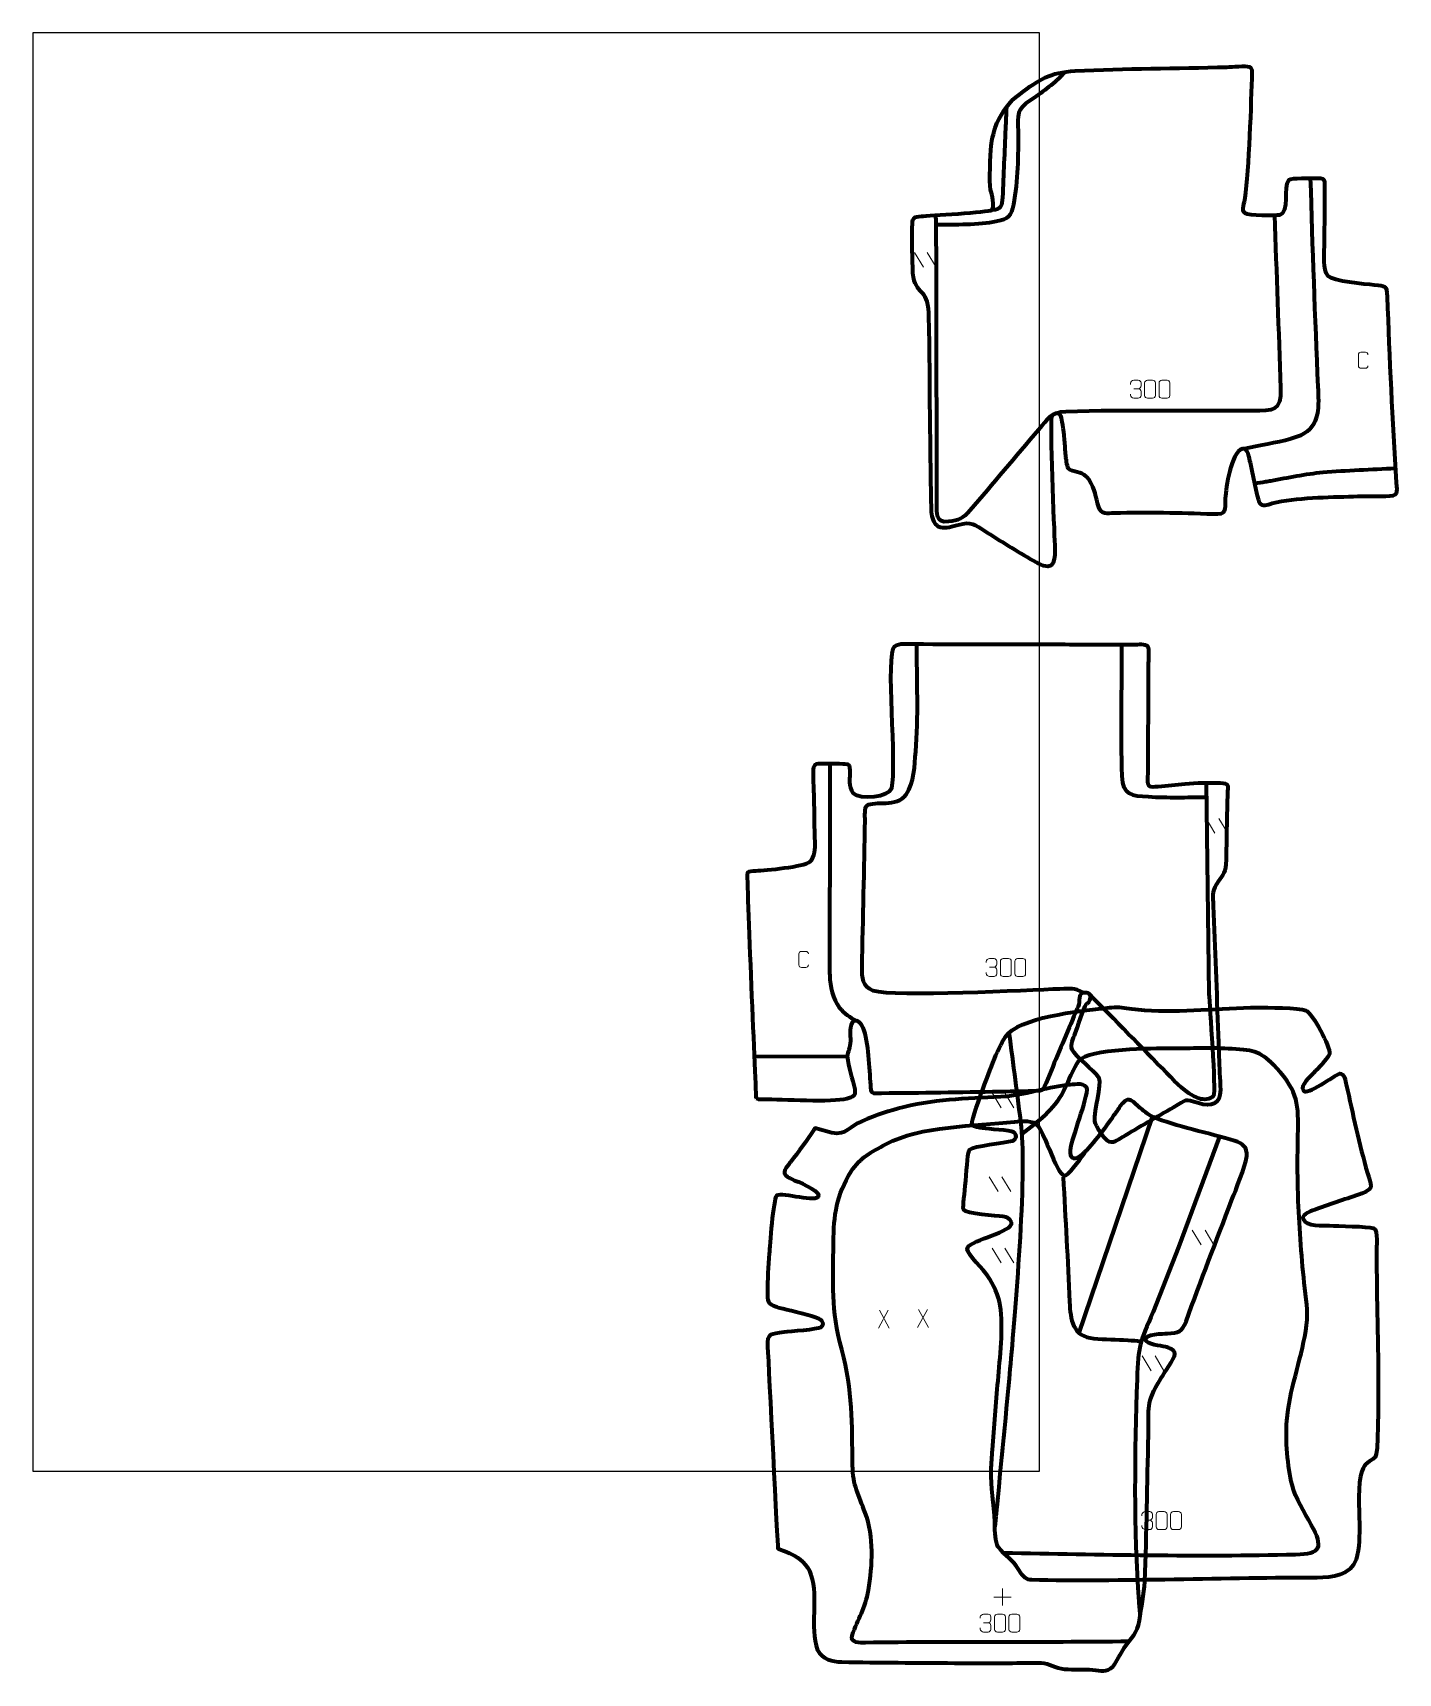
# Model space of a CAD drawing. Header units: millimetres. Extents: x 0 to 1899, y -281 to 2000.
import ezdxf

# ---------------------------------------------------------------- set-up
doc = ezdxf.new("R2010")
doc.units = ezdxf.units.MM

msp = doc.modelspace()

# ---------------------------------------------------------------- linework, layer by layer
at = {"layer": '1_layer 1', "color": 250, "lineweight": 9}
for points in [[(1612.5, 335.1), (1612.5, 335.1), (1624.9, 314.6), (1624.9, 314.6)], [(1630.2, 335.1), (1630.2, 335.1), (1642.6, 314.6), (1642.6, 314.6)], [(1189.6, 223.8), (1189.6, 223.8), (1175.9, 199), (1175.9, 199)], [(1177.3, 223.8), (1177.3, 223.8), (1191.1, 198.9), (1191.1, 198.9)], [(1244.1, 224.6), (1244.1, 224.6), (1230.4, 199.7), (1230.4, 199.7)], [(1231.9, 224.6), (1231.9, 224.6), (1245.6, 199.7), (1245.6, 199.7)], [(1542.8, 160.2), (1542.8, 160.2), (1555.2, 139.6), (1555.2, 139.6)], [(1560.6, 160.2), (1560.6, 160.2), (1572.9, 139.6), (1572.9, 139.6)], [(1336.5, -175), (1336.5, -175), (1360.5, -175), (1360.5, -175)], [(1348.5, -163.1), (1348.5, -163.1), (1348.5, -187), (1348.5, -187)], [(1322.3, -210.8), (1322.3, -210.8), (1328.5, -210.8), (1328.5, -210.8)]]:
    msp.add_open_spline(points, degree=3, dxfattribs=at)
for points, knots in [([(1317.6, -204.5), (1317.6, -204.5), (1317.6, -202.7), (1317.6, -202.7), (1317.6, -202.7), (1317.6, -200.9), (1320.3, -198.8), (1322.3, -198.8), (1322.3, -198.8), (1324.4, -198.8), (1326.4, -198.8), (1328.5, -198.8), (1328.5, -198.8), (1330.7, -198.8), (1332.3, -200.7), (1332.3, -202.6), (1332.3, -202.6), (1332.3, -204), (1332.3, -205.5), (1332.3, -206.9), (1332.3, -206.9), (1332.3, -208.6), (1330.7, -210.8), (1328.5, -210.8), (1328.5, -210.8), (1330.7, -210.8), (1332.3, -212.6), (1332.4, -214.6), (1332.4, -214.6), (1332.4, -216.4), (1332.4, -218.2), (1332.4, -220), (1332.4, -220), (1332.4, -222.1), (1330.3, -223.8), (1328.5, -223.8), (1328.5, -223.8), (1326.4, -223.8), (1324.4, -223.8), (1322.3, -223.8), (1322.3, -223.8), (1320.1, -223.8), (1317.6, -221.4), (1317.6, -219.9), (1317.6, -219.9), (1317.6, -219.9), (1317.6, -218), (1317.6, -218)], [0, 0, 0, 0, 0.076923, 0.076923, 0.076923, 0.076923, 0.153846, 0.153846, 0.153846, 0.153846, 0.230769, 0.230769, 0.230769, 0.230769, 0.307692, 0.307692, 0.307692, 0.307692, 0.384615, 0.384615, 0.384615, 0.384615, 0.461538, 0.461538, 0.461538, 0.461538, 0.538462, 0.538462, 0.538462, 0.538462, 0.615385, 0.615385, 0.615385, 0.615385, 0.692308, 0.692308, 0.692308, 0.692308, 0.769231, 0.769231, 0.769231, 0.769231, 0.846154, 0.846154, 0.846154, 0.846154, 1, 1, 1, 1]), ([(1341.4, -198.8), (1343.8, -198.8), (1346.1, -198.8), (1348.5, -198.8), (1348.5, -198.8), (1350.5, -198.8), (1352.5, -200.3), (1352.5, -202.7), (1352.5, -202.7), (1352.5, -208.5), (1352.5, -214.2), (1352.5, -220), (1352.5, -220), (1352.4, -222.3), (1350.7, -223.8), (1348.5, -223.8), (1348.5, -223.8), (1346.1, -223.8), (1343.7, -223.8), (1341.4, -223.8), (1341.4, -223.8), (1339.4, -223.9), (1337.4, -222), (1337.4, -220), (1337.4, -220), (1337.4, -214.2), (1337.4, -208.5), (1337.4, -202.7), (1337.4, -202.7), (1337.4, -200.5), (1339.2, -198.8), (1341.4, -198.8)], [0, 0, 0, 0, 0.111111, 0.111111, 0.111111, 0.111111, 0.222222, 0.222222, 0.222222, 0.222222, 0.333333, 0.333333, 0.333333, 0.333333, 0.444444, 0.444444, 0.444444, 0.444444, 0.555556, 0.555556, 0.555556, 0.555556, 0.666667, 0.666667, 0.666667, 0.666667, 0.777778, 0.777778, 0.777778, 0.777778, 1, 1, 1, 1]), ([(1361.4, -198.8), (1363.8, -198.8), (1366.1, -198.8), (1368.5, -198.8), (1368.5, -198.8), (1370.5, -198.8), (1372.5, -200.3), (1372.5, -202.7), (1372.5, -202.7), (1372.5, -208.5), (1372.5, -214.2), (1372.5, -220), (1372.5, -220), (1372.4, -222.3), (1370.7, -223.8), (1368.5, -223.8), (1368.5, -223.8), (1366.1, -223.8), (1363.7, -223.8), (1361.4, -223.8), (1361.4, -223.8), (1359.4, -223.9), (1357.4, -222), (1357.4, -220), (1357.4, -220), (1357.4, -214.2), (1357.4, -208.5), (1357.4, -202.7), (1357.4, -202.7), (1357.4, -200.5), (1359.2, -198.8), (1361.4, -198.8)], [0, 0, 0, 0, 0.111111, 0.111111, 0.111111, 0.111111, 0.222222, 0.222222, 0.222222, 0.222222, 0.333333, 0.333333, 0.333333, 0.333333, 0.444444, 0.444444, 0.444444, 0.444444, 0.555556, 0.555556, 0.555556, 0.555556, 0.666667, 0.666667, 0.666667, 0.666667, 0.777778, 0.777778, 0.777778, 0.777778, 1, 1, 1, 1])]:
    msp.add_open_spline(points, degree=3, knots=knots, dxfattribs=at)
at = {"layer": '1_layer 2', "color": 142, "lineweight": 158}
for points, knots in [([(1524.4, -236.9), (1402.1, -238.4), (1279.9, -237), (1157.8, -238.5), (1157.8, -238.5), (1150.1, -238.6), (1136.8, -239.6), (1139.5, -228.3), (1139.5, -228.3), (1147.5, -205.2), (1157.9, -190.9), (1162.1, -165.6), (1162.1, -165.6), (1167.8, -130.4), (1170.3, -91.7), (1157.6, -57.7), (1157.6, -57.7), (1148.5, -33.2), (1140.4, -19.7), (1140, 7.7), (1140, 7.7), (1139.2, 67.1), (1140.7, 110.4), (1125, 169.1), (1125, 169.1), (1109.6, 226), (1113.1, 260.5), (1113.5, 317.9), (1113.5, 317.9), (1113.8, 355.5), (1117.5, 384.1), (1138.2, 416.7), (1138.2, 416.7), (1150.7, 436.5), (1166.2, 443.9), (1186.2, 454.6), (1186.2, 454.6), (1234.8, 480.6), (1308.7, 479.5), (1365.3, 485.9), (1365.3, 485.9), (1374.8, 486.9), (1392.2, 488.9), (1398.2, 479.7), (1398.2, 479.7), (1407.2, 465.9), (1414.8, 443.4), (1422.3, 427.8), (1422.3, 427.8), (1424.1, 424), (1430.8, 408.6), (1436.6, 411.6), (1436.6, 411.6), (1443.8, 415.3), (1459.7, 438.2), (1464.8, 445.9)], [0, 0, 0, 0, 0.066667, 0.066667, 0.066667, 0.066667, 0.133333, 0.133333, 0.133333, 0.133333, 0.2, 0.2, 0.2, 0.2, 0.266667, 0.266667, 0.266667, 0.266667, 0.333333, 0.333333, 0.333333, 0.333333, 0.4, 0.4, 0.4, 0.4, 0.466667, 0.466667, 0.466667, 0.466667, 0.533333, 0.533333, 0.533333, 0.533333, 0.6, 0.6, 0.6, 0.6, 0.666667, 0.666667, 0.666667, 0.666667, 0.733333, 0.733333, 0.733333, 0.733333, 0.8, 0.8, 0.8, 0.8, 0.866667, 0.866667, 0.866667, 0.866667, 1, 1, 1, 1]), ([(1650.4, 465.3), (1650.4, 465.3), (1593.5, 311.4), (1593.5, 311.4), (1593.5, 311.4), (1593.5, 311.4), (1558.1, 221.4), (1558.1, 221.4), (1558.1, 221.4), (1539.6, 179.5), (1537.2, 174.9), (1535.7, 127.9), (1535.7, 127.9), (1532.4, 26.9), (1530.3, -80.5), (1538.1, -181.2), (1538.1, -181.2), (1538.7, -188.1), (1539.2, -195.1), (1539.7, -202)], [0, 0, 0, 0, 0.166667, 0.166667, 0.166667, 0.166667, 0.333333, 0.333333, 0.333333, 0.333333, 0.5, 0.5, 0.5, 0.5, 0.666667, 0.666667, 0.666667, 0.666667, 1, 1, 1, 1]), ([(1432.9, 408.8), (1436.1, 350.9), (1439.4, 293.3), (1441.8, 235.3), (1441.8, 235.3), (1442.9, 210.5), (1445.8, 187.3), (1475.5, 184.5), (1475.5, 184.5), (1490.8, 183), (1507.2, 183.3), (1522.9, 182.1), (1522.9, 182.1), (1528.9, 181.7), (1534.9, 181.3), (1540.9, 180.9)], [0, 0, 0, 0, 0.2, 0.2, 0.2, 0.2, 0.4, 0.4, 0.4, 0.4, 0.6, 0.6, 0.6, 0.6, 1, 1, 1, 1])]:
    msp.add_open_spline(points, degree=3, knots=knots, dxfattribs=at)
msp.add_open_spline([(1454.6, 191.1), (1454.6, 191.1), (1557.1, 492.9), (1557.1, 492.9)], degree=3, dxfattribs=at)
at = {"layer": '1_layer 3', "color": 242, "lineweight": 158}
msp.add_open_spline([(1053.8, 429.8), (1064.8, 443.6), (1075.9, 459.9), (1086.3, 474.4), (1086.3, 474.4), (1086.3, 474.4), (1088, 476.8), (1088, 476.8), (1088, 476.8), (1088, 476.8), (1111.3, 470.3), (1111.3, 470.3), (1111.3, 470.3), (1131.7, 466.7), (1135.8, 479.6), (1153.2, 486.8), (1153.2, 486.8), (1174.1, 495.4), (1189.4, 500.7), (1211.4, 506.3), (1211.4, 506.3), (1260.8, 518.1), (1305.6, 518), (1355.6, 521.1), (1355.6, 521.1), (1385.3, 524.5), (1412.8, 534.4), (1442.8, 537.2), (1442.8, 537.2), (1449.8, 537.8), (1465, 540.6), (1466.3, 530.8), (1466.3, 530.8), (1463.9, 507.6), (1442.2, 457.7), (1443.1, 442.8), (1443.1, 442.8), (1443.6, 432.8), (1450.1, 433.3), (1456.6, 438.2), (1456.6, 438.2), (1471, 449.1), (1492.2, 478.8), (1503.1, 494.4), (1503.1, 494.4), (1506, 498.5), (1508.9, 502.7), (1511.8, 506.9), (1511.8, 506.9), (1522.9, 522.5), (1527.1, 516.7), (1537.2, 507.6), (1537.2, 507.6), (1543.9, 501.6), (1550.6, 495.7), (1558.6, 492.2), (1558.6, 492.2), (1586.1, 480.2), (1639.7, 469.3), (1671.3, 459.3), (1671.3, 459.3), (1682.7, 455.7), (1689.1, 450.9), (1688.1, 437.9), (1688.1, 437.9), (1685.8, 421.1), (1673.6, 393.5), (1667.2, 376.5), (1667.2, 376.5), (1646.2, 320.4), (1623.7, 264.7), (1604.1, 208), (1604.1, 208), (1597.6, 192.5), (1593.6, 193.1), (1577.8, 191.4), (1577.8, 191.4), (1572.3, 190.8), (1546, 191.7), (1547.7, 182.7), (1547.7, 182.7), (1549, 175.9), (1568.8, 174.4), (1575, 172.8), (1575, 172.8), (1580.5, 171.3), (1587.3, 169.5), (1588.4, 163.1), (1588.4, 163.1), (1587.6, 156.1), (1573.2, 135.9), (1568.7, 128.7), (1568.7, 128.7), (1547, 93), (1552.5, 89.9), (1551.5, 50.2), (1551.5, 50.2), (1549.7, -17.6), (1549.2, -85.7), (1546.6, -153.3), (1546.6, -153.3), (1545.6, -171.6), (1541.2, -189.6), (1538.9, -207.8), (1538.9, -207.8), (1536.1, -225.8), (1527.6, -231.5), (1517.8, -245.7), (1517.8, -245.7), (1512.6, -253.7), (1507.5, -264.3), (1502.2, -271.5), (1502.2, -271.5), (1493.1, -280.9), (1485.9, -277.1), (1473.9, -276.2), (1473.9, -276.2), (1460.8, -275.2), (1447.6, -276.1), (1434.7, -275.3), (1434.7, -275.3), (1421.4, -274.1), (1414.4, -267), (1402.2, -266.7), (1402.2, -266.7), (1387.5, -266.3), (1371.8, -266.8), (1357, -266.8), (1357, -266.8), (1331.9, -266.8), (1306.7, -266.8), (1281.6, -266.8), (1281.6, -266.8), (1229.4, -266.2), (1177.1, -266.4), (1124.9, -265.3), (1124.9, -265.3), (1111, -265), (1098.6, -261.7), (1091.1, -248.9), (1091.1, -248.9), (1079.8, -215), (1092.9, -177), (1082.2, -144), (1082.2, -144), (1071.2, -113.5), (1038.9, -111.2), (1036.3, -107), (1036.3, -107), (1035.5, -105.7), (1023.5, 144.9), (1021.8, 172.7), (1021.8, 172.7), (1020.6, 193.3), (1026.8, 190), (1044.8, 193.1), (1044.8, 193.1), (1052.8, 194.1), (1091.9, 197.1), (1095.7, 199.8), (1095.7, 199.8), (1101.4, 203.9), (1097.7, 210.2), (1093, 212.4), (1093, 212.4), (1083.4, 216.9), (1054.7, 223.1), (1043.1, 226.1), (1043.1, 226.1), (1040.2, 226.8), (1037.4, 227.5), (1034.5, 228.4), (1034.5, 228.4), (1034.5, 228.4), (1033.4, 228.8), (1033.4, 228.8), (1033.4, 228.8), (1021.8, 232.6), (1021.7, 236.5), (1021.5, 248.8), (1021.5, 248.8), (1021.4, 265.7), (1023, 285.5), (1024.2, 302.5), (1024.2, 302.5), (1024.8, 311.8), (1029.5, 378.9), (1034.4, 383.2), (1034.4, 383.2), (1042.7, 388.7), (1091.9, 371.4), (1092.7, 383.1), (1092.7, 383.1), (1093.3, 391.2), (1062.7, 402.7), (1055.9, 406), (1055.9, 406), (1053.6, 407.1), (1051.5, 408.2), (1049.3, 409.4), (1049.3, 409.4), (1040.1, 414.6), (1048.2, 422.9), (1052.5, 428.1), (1052.5, 428.1), (1052.5, 428.1), (1053.8, 429.8), (1053.8, 429.8)], degree=3, knots=[0, 0, 0, 0, 0.018868, 0.018868, 0.018868, 0.018868, 0.037736, 0.037736, 0.037736, 0.037736, 0.056604, 0.056604, 0.056604, 0.056604, 0.075472, 0.075472, 0.075472, 0.075472, 0.09434, 0.09434, 0.09434, 0.09434, 0.113208, 0.113208, 0.113208, 0.113208, 0.132075, 0.132075, 0.132075, 0.132075, 0.150943, 0.150943, 0.150943, 0.150943, 0.169811, 0.169811, 0.169811, 0.169811, 0.188679, 0.188679, 0.188679, 0.188679, 0.207547, 0.207547, 0.207547, 0.207547, 0.226415, 0.226415, 0.226415, 0.226415, 0.245283, 0.245283, 0.245283, 0.245283, 0.264151, 0.264151, 0.264151, 0.264151, 0.283019, 0.283019, 0.283019, 0.283019, 0.301887, 0.301887, 0.301887, 0.301887, 0.320755, 0.320755, 0.320755, 0.320755, 0.339623, 0.339623, 0.339623, 0.339623, 0.358491, 0.358491, 0.358491, 0.358491, 0.377358, 0.377358, 0.377358, 0.377358, 0.396226, 0.396226, 0.396226, 0.396226, 0.415094, 0.415094, 0.415094, 0.415094, 0.433962, 0.433962, 0.433962, 0.433962, 0.45283, 0.45283, 0.45283, 0.45283, 0.471698, 0.471698, 0.471698, 0.471698, 0.490566, 0.490566, 0.490566, 0.490566, 0.509434, 0.509434, 0.509434, 0.509434, 0.528302, 0.528302, 0.528302, 0.528302, 0.54717, 0.54717, 0.54717, 0.54717, 0.566038, 0.566038, 0.566038, 0.566038, 0.584906, 0.584906, 0.584906, 0.584906, 0.603774, 0.603774, 0.603774, 0.603774, 0.622642, 0.622642, 0.622642, 0.622642, 0.641509, 0.641509, 0.641509, 0.641509, 0.660377, 0.660377, 0.660377, 0.660377, 0.679245, 0.679245, 0.679245, 0.679245, 0.698113, 0.698113, 0.698113, 0.698113, 0.716981, 0.716981, 0.716981, 0.716981, 0.735849, 0.735849, 0.735849, 0.735849, 0.754717, 0.754717, 0.754717, 0.754717, 0.773585, 0.773585, 0.773585, 0.773585, 0.792453, 0.792453, 0.792453, 0.792453, 0.811321, 0.811321, 0.811321, 0.811321, 0.830189, 0.830189, 0.830189, 0.830189, 0.849057, 0.849057, 0.849057, 0.849057, 0.867925, 0.867925, 0.867925, 0.867925, 0.886792, 0.886792, 0.886792, 0.886792, 0.90566, 0.90566, 0.90566, 0.90566, 0.924528, 0.924528, 0.924528, 0.924528, 0.943396, 0.943396, 0.943396, 0.943396, 0.962264, 0.962264, 0.962264, 0.962264, 1, 1, 1, 1], dxfattribs=at)
at = {"layer": '2_layer 1', "color": 250, "lineweight": 9}
for points in [[(1334.2, 526), (1334.2, 526), (1346.6, 505.4), (1346.6, 505.4)], [(1351.9, 526), (1351.9, 526), (1364.3, 505.4), (1364.3, 505.4)], [(1330, 409.5), (1330, 409.5), (1342.3, 389), (1342.3, 389)], [(1347.7, 409.5), (1347.7, 409.5), (1360.1, 389), (1360.1, 389)], [(1334.2, 310.1), (1334.2, 310.1), (1346.6, 289.5), (1346.6, 289.5)], [(1351.9, 310.1), (1351.9, 310.1), (1364.3, 289.5), (1364.3, 289.5)], [(1547.1, -68.2), (1547.1, -68.2), (1553.3, -68.2), (1553.3, -68.2)]]:
    msp.add_open_spline(points, degree=3, dxfattribs=at)
for points, knots in [([(1542.3, -61.9), (1542.3, -61.9), (1542.3, -60.1), (1542.3, -60.1), (1542.3, -60.1), (1542.3, -58.3), (1545, -56.2), (1547.1, -56.2), (1547.1, -56.2), (1549.1, -56.2), (1551.2, -56.2), (1553.2, -56.2), (1553.2, -56.2), (1555.4, -56.2), (1557, -58.1), (1557.1, -60), (1557.1, -60), (1557.1, -61.4), (1557.1, -62.9), (1557.1, -64.3), (1557.1, -64.3), (1557, -65.9), (1555.4, -68.2), (1553.2, -68.2), (1553.2, -68.2), (1555.4, -68.2), (1557, -70), (1557.1, -72), (1557.1, -72), (1557.1, -73.8), (1557.1, -75.6), (1557.1, -77.4), (1557.1, -77.4), (1557.1, -79.5), (1555.1, -81.2), (1553.2, -81.2), (1553.2, -81.2), (1551.2, -81.2), (1549.1, -81.2), (1547, -81.2), (1547, -81.2), (1544.9, -81.2), (1542.3, -78.8), (1542.3, -77.3), (1542.3, -77.3), (1542.3, -77.3), (1542.3, -75.4), (1542.3, -75.4)], [0, 0, 0, 0, 0.076923, 0.076923, 0.076923, 0.076923, 0.153846, 0.153846, 0.153846, 0.153846, 0.230769, 0.230769, 0.230769, 0.230769, 0.307692, 0.307692, 0.307692, 0.307692, 0.384615, 0.384615, 0.384615, 0.384615, 0.461538, 0.461538, 0.461538, 0.461538, 0.538462, 0.538462, 0.538462, 0.538462, 0.615385, 0.615385, 0.615385, 0.615385, 0.692308, 0.692308, 0.692308, 0.692308, 0.769231, 0.769231, 0.769231, 0.769231, 0.846154, 0.846154, 0.846154, 0.846154, 1, 1, 1, 1]), ([(1566.1, -56.2), (1568.5, -56.2), (1570.9, -56.2), (1573.2, -56.2), (1573.2, -56.2), (1575.2, -56.2), (1577.2, -57.7), (1577.3, -60.1), (1577.3, -60.1), (1577.3, -65.9), (1577.3, -71.6), (1577.3, -77.4), (1577.3, -77.4), (1577.1, -79.7), (1575.4, -81.2), (1573.2, -81.2), (1573.2, -81.2), (1570.9, -81.2), (1568.5, -81.2), (1566.1, -81.2), (1566.1, -81.2), (1564.2, -81.3), (1562.1, -79.4), (1562.2, -77.4), (1562.2, -77.4), (1562.2, -71.6), (1562.2, -65.9), (1562.2, -60.1), (1562.2, -60.1), (1562.2, -57.9), (1563.9, -56.2), (1566.1, -56.2)], [0, 0, 0, 0, 0.111111, 0.111111, 0.111111, 0.111111, 0.222222, 0.222222, 0.222222, 0.222222, 0.333333, 0.333333, 0.333333, 0.333333, 0.444444, 0.444444, 0.444444, 0.444444, 0.555556, 0.555556, 0.555556, 0.555556, 0.666667, 0.666667, 0.666667, 0.666667, 0.777778, 0.777778, 0.777778, 0.777778, 1, 1, 1, 1]), ([(1586.1, -56.2), (1588.5, -56.2), (1590.9, -56.2), (1593.2, -56.2), (1593.2, -56.2), (1595.2, -56.2), (1597.2, -57.7), (1597.3, -60.1), (1597.3, -60.1), (1597.3, -65.9), (1597.3, -71.6), (1597.3, -77.4), (1597.3, -77.4), (1597.1, -79.7), (1595.4, -81.2), (1593.2, -81.2), (1593.2, -81.2), (1590.9, -81.2), (1588.5, -81.2), (1586.1, -81.2), (1586.1, -81.2), (1584.2, -81.3), (1582.1, -79.4), (1582.2, -77.4), (1582.2, -77.4), (1582.2, -71.6), (1582.2, -65.9), (1582.2, -60.1), (1582.2, -60.1), (1582.2, -57.9), (1583.9, -56.2), (1586.1, -56.2)], [0, 0, 0, 0, 0.111111, 0.111111, 0.111111, 0.111111, 0.222222, 0.222222, 0.222222, 0.222222, 0.333333, 0.333333, 0.333333, 0.333333, 0.444444, 0.444444, 0.444444, 0.444444, 0.555556, 0.555556, 0.555556, 0.555556, 0.666667, 0.666667, 0.666667, 0.666667, 0.777778, 0.777778, 0.777778, 0.777778, 1, 1, 1, 1])]:
    msp.add_open_spline(points, degree=3, knots=knots, dxfattribs=at)
at = {"layer": '2_layer 2', "color": 142, "lineweight": 158}
for points, knots in [([(1357.5, 609.6), (1363.1, 566), (1369.2, 522.1), (1374.4, 478.5), (1374.4, 478.5), (1382.3, 412.5), (1365.6, 215.1), (1358.9, 142.2), (1358.9, 142.2), (1352.2, 69.1), (1345, -4), (1337.9, -77.1)], [0, 0, 0, 0, 0.25, 0.25, 0.25, 0.25, 0.5, 0.5, 0.5, 0.5, 1, 1, 1, 1]), ([(1349.7, -113.4), (1484.4, -115.9), (1621.4, -119.1), (1756.1, -115.7), (1756.1, -115.7), (1791.6, -114.8), (1795.3, -106.3), (1778, -74.6), (1778, -74.6), (1768.7, -57.5), (1756, -37.8), (1751.3, -19), (1751.3, -19), (1745.1, 5.3), (1741.8, 44.9), (1743.9, 70), (1743.9, 70), (1747.5, 112), (1763.2, 153.2), (1770.3, 194.7), (1770.3, 194.7), (1774.3, 217.7), (1771.8, 231.8), (1769.1, 254.5), (1769.1, 254.5), (1764.5, 293.7), (1761.5, 335.9), (1759.9, 375.4), (1759.9, 375.4), (1758.6, 406.5), (1758.8, 435.9), (1759.4, 467), (1759.4, 467), (1760.3, 510.2), (1760.1, 527.1), (1729.6, 560.4), (1729.6, 560.4), (1708.1, 583.9), (1699.2, 585), (1668.1, 587.1), (1668.1, 587.1), (1640.3, 588.9), (1610.2, 587.7), (1582.1, 587.7), (1582.1, 587.7), (1558.3, 587.6), (1468.8, 587.9), (1454.4, 570.5), (1454.4, 570.5), (1447.1, 561.7), (1439.8, 540.1), (1433.4, 528.5), (1433.4, 528.5), (1417.9, 500.2), (1399.7, 488.1), (1375.4, 468.5)], [0, 0, 0, 0, 0.066667, 0.066667, 0.066667, 0.066667, 0.133333, 0.133333, 0.133333, 0.133333, 0.2, 0.2, 0.2, 0.2, 0.266667, 0.266667, 0.266667, 0.266667, 0.333333, 0.333333, 0.333333, 0.333333, 0.4, 0.4, 0.4, 0.4, 0.466667, 0.466667, 0.466667, 0.466667, 0.533333, 0.533333, 0.533333, 0.533333, 0.6, 0.6, 0.6, 0.6, 0.666667, 0.666667, 0.666667, 0.666667, 0.733333, 0.733333, 0.733333, 0.733333, 0.8, 0.8, 0.8, 0.8, 0.866667, 0.866667, 0.866667, 0.866667, 1, 1, 1, 1])]:
    msp.add_open_spline(points, degree=3, knots=knots, dxfattribs=at)
at = {"layer": '2_layer 3', "color": 242, "lineweight": 158}
msp.add_open_spline([(1528.5, 642.9), (1517.7, 644.3), (1511.3, 645.7), (1500.2, 644.8), (1500.2, 644.8), (1496.2, 644.4), (1492.2, 644), (1488.2, 643.5), (1488.2, 643.5), (1456.2, 640.1), (1370.5, 631.1), (1352.3, 603.7), (1352.3, 603.7), (1341.5, 587.6), (1328, 549.1), (1320.6, 529.5), (1320.6, 529.5), (1317.5, 521.3), (1305.9, 488.9), (1306, 482.1), (1306, 482.1), (1308.2, 478.2), (1316.7, 477.5), (1320.8, 476.8), (1320.8, 476.8), (1328.6, 475.5), (1359.3, 474.4), (1363.8, 471.3), (1363.8, 471.3), (1370.9, 466.3), (1365.8, 460.2), (1362.2, 459.3), (1362.2, 459.3), (1351.7, 456.8), (1308.2, 451.8), (1303, 447.4), (1303, 447.4), (1300.1, 445), (1299.1, 424), (1297.4, 403.5), (1297.4, 403.5), (1295.9, 385.9), (1293.4, 368.7), (1294.2, 364.1), (1294.2, 364.1), (1294.2, 364.1), (1294.3, 363.7), (1294.3, 363.7), (1294.3, 363.7), (1297.5, 357.2), (1340.3, 355.4), (1349.2, 354.1), (1349.2, 354.1), (1354, 353.3), (1362.1, 350), (1361, 343.3), (1361, 343.3), (1355.4, 330.3), (1298.9, 320.3), (1299.6, 308.9), (1299.6, 308.9), (1300.1, 301.4), (1322.6, 278.9), (1328.3, 271.3), (1328.3, 271.3), (1335.7, 260.3), (1343.3, 243.5), (1345.4, 230.3), (1345.4, 230.3), (1350, 199), (1345, 157.6), (1342.3, 125.8), (1342.3, 125.8), (1339.6, 93.8), (1336.8, 61.8), (1334.5, 29.7), (1334.5, 29.7), (1333.8, 20.3), (1333.2, 10.9), (1332.8, 1.4), (1332.8, 1.4), (1332, -21.7), (1337.2, -46.6), (1337.7, -70.4), (1337.7, -70.4), (1338, -79.1), (1337.9, -94.3), (1341, -102.2), (1341, -102.2), (1341, -102.2), (1342.7, -105.8), (1342.7, -105.8), (1342.7, -105.8), (1353, -118.5), (1361.4, -121.2), (1371.2, -137.3), (1371.2, -137.3), (1377.9, -148.1), (1382.4, -151.1), (1389.1, -151.3), (1389.1, -151.3), (1506.1, -154.1), (1668.6, -148), (1786.2, -148.1), (1786.2, -148.1), (1806.4, -148.2), (1833, -145.2), (1840.3, -122.7), (1840.3, -122.7), (1845, -106.5), (1845.1, -89), (1844.8, -72.2), (1844.8, -72.2), (1844.5, -54.5), (1842.1, -15.9), (1848, -0.3), (1848, -0.3), (1853.3, 13.5), (1857.9, 11.3), (1866.9, 19.5), (1866.9, 19.5), (1875.2, 27.1), (1868.3, 272.5), (1868.4, 303.5), (1868.4, 303.5), (1868.4, 310.2), (1871.2, 334.9), (1864.5, 337.9), (1864.5, 337.9), (1856.1, 340.3), (1814.4, 341.1), (1803.4, 341.4), (1803.4, 341.4), (1794.5, 341.7), (1770.6, 340.4), (1766.7, 350.2), (1766.7, 350.2), (1763.6, 357.8), (1779.8, 362.2), (1785.2, 364.2), (1785.2, 364.2), (1806.1, 372.1), (1827.4, 378.6), (1848.3, 386.3), (1848.3, 386.3), (1866.7, 393.3), (1860.7, 398), (1856, 414.5), (1856, 414.5), (1844.8, 453.8), (1835.5, 497.6), (1826.6, 537.5), (1826.6, 537.5), (1825.6, 541.8), (1823.7, 553.9), (1817.6, 552.9), (1817.6, 552.9), (1808.9, 550.1), (1772.2, 521.8), (1767, 529.1), (1767, 529.1), (1761.8, 536.2), (1776.4, 548.7), (1781.1, 553.5), (1781.1, 553.5), (1788.5, 561.1), (1798.2, 570.7), (1803.3, 579.9), (1803.3, 579.9), (1804.7, 590.4), (1779.6, 636.8), (1770.2, 640.6), (1770.2, 640.6), (1761.1, 644.3), (1715.6, 644.9), (1703.3, 644.7), (1703.3, 644.7), (1651.8, 644.1), (1597.1, 637.6), (1546.1, 641.1), (1546.1, 641.1), (1540.2, 641.5), (1534.4, 642.1), (1528.5, 642.9)], degree=3, knots=[0, 0, 0, 0, 0.021277, 0.021277, 0.021277, 0.021277, 0.042553, 0.042553, 0.042553, 0.042553, 0.06383, 0.06383, 0.06383, 0.06383, 0.085106, 0.085106, 0.085106, 0.085106, 0.106383, 0.106383, 0.106383, 0.106383, 0.12766, 0.12766, 0.12766, 0.12766, 0.148936, 0.148936, 0.148936, 0.148936, 0.170213, 0.170213, 0.170213, 0.170213, 0.191489, 0.191489, 0.191489, 0.191489, 0.212766, 0.212766, 0.212766, 0.212766, 0.234043, 0.234043, 0.234043, 0.234043, 0.255319, 0.255319, 0.255319, 0.255319, 0.276596, 0.276596, 0.276596, 0.276596, 0.297872, 0.297872, 0.297872, 0.297872, 0.319149, 0.319149, 0.319149, 0.319149, 0.340426, 0.340426, 0.340426, 0.340426, 0.361702, 0.361702, 0.361702, 0.361702, 0.382979, 0.382979, 0.382979, 0.382979, 0.404255, 0.404255, 0.404255, 0.404255, 0.425532, 0.425532, 0.425532, 0.425532, 0.446809, 0.446809, 0.446809, 0.446809, 0.468085, 0.468085, 0.468085, 0.468085, 0.489362, 0.489362, 0.489362, 0.489362, 0.510638, 0.510638, 0.510638, 0.510638, 0.531915, 0.531915, 0.531915, 0.531915, 0.553191, 0.553191, 0.553191, 0.553191, 0.574468, 0.574468, 0.574468, 0.574468, 0.595745, 0.595745, 0.595745, 0.595745, 0.617021, 0.617021, 0.617021, 0.617021, 0.638298, 0.638298, 0.638298, 0.638298, 0.659574, 0.659574, 0.659574, 0.659574, 0.680851, 0.680851, 0.680851, 0.680851, 0.702128, 0.702128, 0.702128, 0.702128, 0.723404, 0.723404, 0.723404, 0.723404, 0.744681, 0.744681, 0.744681, 0.744681, 0.765957, 0.765957, 0.765957, 0.765957, 0.787234, 0.787234, 0.787234, 0.787234, 0.808511, 0.808511, 0.808511, 0.808511, 0.829787, 0.829787, 0.829787, 0.829787, 0.851064, 0.851064, 0.851064, 0.851064, 0.87234, 0.87234, 0.87234, 0.87234, 0.893617, 0.893617, 0.893617, 0.893617, 0.914894, 0.914894, 0.914894, 0.914894, 0.93617, 0.93617, 0.93617, 0.93617, 0.957447, 0.957447, 0.957447, 0.957447, 1, 1, 1, 1], dxfattribs=at)
at = {"layer": '3_layer 1', "color": 250, "lineweight": 9}
for points in [[(1226.1, 1694.6), (1226.1, 1694.6), (1238.5, 1674.1), (1238.5, 1674.1)], [(1243.9, 1694.6), (1243.9, 1694.6), (1256.2, 1674.1), (1256.2, 1674.1)], [(1531.1, 1505), (1531.1, 1505), (1537.3, 1505), (1537.3, 1505)]]:
    msp.add_open_spline(points, degree=3, dxfattribs=at)
for points, knots in [([(1856.8, 1536.9), (1856.6, 1534.8), (1855.1, 1533.5), (1853.2, 1533.5), (1853.2, 1533.5), (1851.1, 1533.5), (1849, 1533.5), (1847, 1533.5), (1847, 1533.5), (1845.2, 1533.4), (1843.5, 1535.1), (1843.5, 1536.9), (1843.5, 1536.9), (1843.5, 1542.1), (1843.5, 1547.2), (1843.5, 1552.4), (1843.5, 1552.4), (1843.5, 1554.3), (1845, 1555.9), (1847, 1555.8), (1847, 1555.8), (1849.1, 1555.8), (1851.1, 1555.8), (1853.2, 1555.8), (1853.2, 1555.8), (1855, 1555.9), (1856.8, 1554.5), (1856.8, 1552.4)], [0, 0, 0, 0, 0.125, 0.125, 0.125, 0.125, 0.25, 0.25, 0.25, 0.25, 0.375, 0.375, 0.375, 0.375, 0.5, 0.5, 0.5, 0.5, 0.625, 0.625, 0.625, 0.625, 0.75, 0.75, 0.75, 0.75, 1, 1, 1, 1]), ([(1526.4, 1511.2), (1526.4, 1511.2), (1526.4, 1513.1), (1526.4, 1513.1), (1526.4, 1513.1), (1526.4, 1514.8), (1529.1, 1517), (1531.1, 1516.9), (1531.1, 1516.9), (1533.2, 1516.9), (1535.3, 1516.9), (1537.3, 1516.9), (1537.3, 1516.9), (1539.5, 1516.9), (1541.1, 1515.1), (1541.2, 1513.2), (1541.2, 1513.2), (1541.2, 1511.8), (1541.2, 1510.3), (1541.2, 1508.9), (1541.2, 1508.9), (1541.1, 1507.2), (1539.5, 1505), (1537.3, 1505), (1537.3, 1505), (1539.5, 1505), (1541.1, 1503.2), (1541.2, 1501.1), (1541.2, 1501.1), (1541.2, 1499.4), (1541.2, 1497.6), (1541.2, 1495.8), (1541.2, 1495.8), (1541.2, 1493.7), (1539.1, 1492), (1537.3, 1492), (1537.3, 1492), (1535.3, 1492), (1533.2, 1492), (1531.1, 1492), (1531.1, 1492), (1529, 1492), (1526.4, 1494.4), (1526.4, 1495.8), (1526.4, 1495.8), (1526.4, 1495.8), (1526.4, 1497.7), (1526.4, 1497.7)], [0, 0, 0, 0, 0.076923, 0.076923, 0.076923, 0.076923, 0.153846, 0.153846, 0.153846, 0.153846, 0.230769, 0.230769, 0.230769, 0.230769, 0.307692, 0.307692, 0.307692, 0.307692, 0.384615, 0.384615, 0.384615, 0.384615, 0.461538, 0.461538, 0.461538, 0.461538, 0.538462, 0.538462, 0.538462, 0.538462, 0.615385, 0.615385, 0.615385, 0.615385, 0.692308, 0.692308, 0.692308, 0.692308, 0.769231, 0.769231, 0.769231, 0.769231, 0.846154, 0.846154, 0.846154, 0.846154, 1, 1, 1, 1]), ([(1550.2, 1517), (1552.6, 1517), (1554.9, 1517), (1557.3, 1517), (1557.3, 1517), (1559.3, 1517), (1561.3, 1515.5), (1561.3, 1513.1), (1561.3, 1513.1), (1561.3, 1507.3), (1561.3, 1501.5), (1561.3, 1495.8), (1561.3, 1495.8), (1561.2, 1493.5), (1559.5, 1492), (1557.3, 1492), (1557.3, 1492), (1554.9, 1492), (1552.6, 1492), (1550.2, 1492), (1550.2, 1492), (1548.2, 1491.9), (1546.2, 1493.7), (1546.2, 1495.8), (1546.2, 1495.8), (1546.2, 1501.5), (1546.2, 1507.3), (1546.2, 1513.1), (1546.2, 1513.1), (1546.2, 1515.2), (1548, 1517), (1550.2, 1517)], [0, 0, 0, 0, 0.111111, 0.111111, 0.111111, 0.111111, 0.222222, 0.222222, 0.222222, 0.222222, 0.333333, 0.333333, 0.333333, 0.333333, 0.444444, 0.444444, 0.444444, 0.444444, 0.555556, 0.555556, 0.555556, 0.555556, 0.666667, 0.666667, 0.666667, 0.666667, 0.777778, 0.777778, 0.777778, 0.777778, 1, 1, 1, 1]), ([(1570.2, 1517), (1572.6, 1517), (1574.9, 1517), (1577.3, 1517), (1577.3, 1517), (1579.3, 1517), (1581.3, 1515.5), (1581.3, 1513.1), (1581.3, 1513.1), (1581.3, 1507.3), (1581.3, 1501.5), (1581.3, 1495.8), (1581.3, 1495.8), (1581.2, 1493.5), (1579.5, 1492), (1577.3, 1492), (1577.3, 1492), (1574.9, 1492), (1572.6, 1492), (1570.2, 1492), (1570.2, 1492), (1568.2, 1491.9), (1566.2, 1493.7), (1566.2, 1495.8), (1566.2, 1495.8), (1566.2, 1501.5), (1566.2, 1507.3), (1566.2, 1513.1), (1566.2, 1513.1), (1566.2, 1515.2), (1568, 1517), (1570.2, 1517)], [0, 0, 0, 0, 0.111111, 0.111111, 0.111111, 0.111111, 0.222222, 0.222222, 0.222222, 0.222222, 0.333333, 0.333333, 0.333333, 0.333333, 0.444444, 0.444444, 0.444444, 0.444444, 0.555556, 0.555556, 0.555556, 0.555556, 0.666667, 0.666667, 0.666667, 0.666667, 0.777778, 0.777778, 0.777778, 0.777778, 1, 1, 1, 1])]:
    msp.add_open_spline(points, degree=3, knots=knots, dxfattribs=at)
at = {"layer": '3_layer 2', "color": 142, "lineweight": 158}
for points, knots in [([(1435.7, 1945.6), (1418.6, 1928.1), (1408.4, 1920.3), (1388.2, 1906.8), (1388.2, 1906.8), (1366.5, 1892.3), (1370.1, 1887.3), (1370.2, 1863), (1370.2, 1863), (1370.2, 1829.7), (1370.1, 1794.1), (1363.7, 1761.3), (1363.7, 1761.3), (1360.5, 1745.2), (1356.5, 1740.9), (1339.9, 1737.5), (1339.9, 1737.5), (1315.7, 1732.6), (1282.2, 1733), (1256.3, 1733.1)], [0, 0, 0, 0, 0.166667, 0.166667, 0.166667, 0.166667, 0.333333, 0.333333, 0.333333, 0.333333, 0.5, 0.5, 0.5, 0.5, 0.666667, 0.666667, 0.666667, 0.666667, 1, 1, 1, 1]), ([(1354, 1896.7), (1353.5, 1886.7), (1353.1, 1876.8), (1352.6, 1866.8), (1352.6, 1866.8), (1351.2, 1834.9), (1350, 1802.9), (1348.5, 1771.1), (1348.5, 1771.1), (1348, 1759.9), (1346.1, 1753.9), (1334.3, 1753.5), (1334.3, 1753.5), (1334.3, 1753.5), (1333.4, 1753.5), (1333.4, 1753.5)], [0, 0, 0, 0, 0.2, 0.2, 0.2, 0.2, 0.4, 0.4, 0.4, 0.4, 0.6, 0.6, 0.6, 0.6, 1, 1, 1, 1]), ([(1776.6, 1798), (1779.2, 1701.3), (1782.9, 1604.9), (1787.1, 1508.2), (1787.1, 1508.2), (1788.3, 1482.1), (1791.1, 1453.2), (1763.2, 1440.2), (1763.2, 1440.2), (1746.9, 1432.7), (1720.8, 1429.2), (1702.5, 1425.3), (1702.5, 1425.3), (1696.7, 1424), (1690.9, 1422.7), (1685.1, 1421.5)], [0, 0, 0, 0, 0.2, 0.2, 0.2, 0.2, 0.4, 0.4, 0.4, 0.4, 0.6, 0.6, 0.6, 0.6, 1, 1, 1, 1]), ([(1726.7, 1746.5), (1729.5, 1666.2), (1732.5, 1585.8), (1735.2, 1505.5), (1735.2, 1505.5), (1736, 1473.4), (1725.3, 1474.6), (1696.6, 1474.5), (1696.6, 1474.5), (1610, 1474), (1523.4, 1475.6), (1436.8, 1473.2), (1436.8, 1473.2), (1414.2, 1471.9), (1412.4, 1463.5), (1398.7, 1447.8), (1398.7, 1447.8), (1366.4, 1410.7), (1335.2, 1372.8), (1303.1, 1335.8), (1303.1, 1335.8), (1293.6, 1324.9), (1287.8, 1321.8), (1273.4, 1320.3), (1273.4, 1320.3), (1255.3, 1318.4), (1257.4, 1331.2), (1257.3, 1345.1), (1257.3, 1345.1), (1256.8, 1408.2), (1257.1, 1471.5), (1256.9, 1534.7), (1256.9, 1534.7), (1256.7, 1601.1), (1256.8, 1667.7), (1256.3, 1734.1), (1256.3, 1734.1), (1256.2, 1738.3), (1256, 1742.5), (1255.9, 1746.7)], [0, 0, 0, 0, 0.090909, 0.090909, 0.090909, 0.090909, 0.181818, 0.181818, 0.181818, 0.181818, 0.272727, 0.272727, 0.272727, 0.272727, 0.363636, 0.363636, 0.363636, 0.363636, 0.454545, 0.454545, 0.454545, 0.454545, 0.545455, 0.545455, 0.545455, 0.545455, 0.636364, 0.636364, 0.636364, 0.636364, 0.727273, 0.727273, 0.727273, 0.727273, 0.818182, 0.818182, 0.818182, 0.818182, 1, 1, 1, 1]), ([(1894.9, 1394.3), (1861.5, 1392.3), (1827.1, 1391.3), (1793.8, 1388.4), (1793.8, 1388.4), (1770, 1386.4), (1745.3, 1380.9), (1721.6, 1376.8), (1721.6, 1376.8), (1719.1, 1376.4), (1716.6, 1375.9), (1714.2, 1375.5), (1714.2, 1375.5), (1709.2, 1374.6), (1704.3, 1373.8), (1699.4, 1372.9)], [0, 0, 0, 0, 0.2, 0.2, 0.2, 0.2, 0.4, 0.4, 0.4, 0.4, 0.6, 0.6, 0.6, 0.6, 1, 1, 1, 1])]:
    msp.add_open_spline(points, degree=3, knots=knots, dxfattribs=at)
at = {"layer": '3_layer 3', "color": 242, "lineweight": 158}
msp.add_open_spline([(1340.8, 1874.2), (1337.8, 1868.1), (1333.2, 1849.7), (1332.8, 1843), (1332.8, 1843), (1332.1, 1829.4), (1329.5, 1793.4), (1331.9, 1781.8), (1331.9, 1781.8), (1333.3, 1775.6), (1339, 1758.2), (1333.4, 1753.5), (1333.4, 1753.5), (1330.3, 1750.9), (1244.9, 1745.6), (1235.7, 1745.1), (1235.7, 1745.1), (1225.1, 1744.5), (1223.6, 1741.6), (1223.3, 1735.9), (1223.3, 1735.9), (1223.2, 1733.9), (1223.1, 1731.4), (1223.1, 1728.8), (1223.1, 1728.8), (1223, 1708.5), (1222.9, 1685.9), (1224, 1666), (1224, 1666), (1227.5, 1633.1), (1244.7, 1646.3), (1246, 1610.7), (1246, 1610.7), (1247.6, 1561.3), (1247.1, 1511.5), (1247.9, 1462.1), (1247.9, 1462.1), (1248.6, 1419.2), (1248.5, 1376.2), (1249.9, 1333.3), (1249.9, 1333.3), (1254.3, 1302.4), (1271.2, 1311.8), (1293.2, 1317), (1293.2, 1317), (1307.8, 1319.9), (1315.3, 1312.3), (1327.1, 1304.9), (1327.1, 1304.9), (1349.6, 1290.8), (1372.7, 1276.3), (1395.8, 1263.3), (1395.8, 1263.3), (1395.8, 1263.3), (1397.1, 1262.6), (1397.1, 1262.6), (1397.1, 1262.6), (1422.5, 1248.6), (1422, 1268.9), (1421.1, 1288.2), (1421.1, 1288.2), (1420.3, 1309.1), (1413.8, 1458.9), (1416.9, 1466.9), (1416.9, 1466.9), (1418.3, 1470.5), (1424.7, 1472.4), (1428.5, 1469), (1428.5, 1469), (1430.3, 1467.4), (1430.8, 1462), (1431.5, 1459.1), (1431.5, 1459.1), (1433.9, 1449.2), (1435, 1430.9), (1435.9, 1420.1), (1435.9, 1420.1), (1436.1, 1416.6), (1436.4, 1413.2), (1436.8, 1409.7), (1436.8, 1409.7), (1437.3, 1405.9), (1438.4, 1395.2), (1441.5, 1392.6), (1441.5, 1392.6), (1453.7, 1387.2), (1458.8, 1391.3), (1468.9, 1378.3), (1468.9, 1378.3), (1477.9, 1364.5), (1477.6, 1355.1), (1482.4, 1340.6), (1482.4, 1340.6), (1486, 1329.7), (1494.1, 1331.8), (1504.2, 1332), (1504.2, 1332), (1550.3, 1333), (1594.9, 1332.6), (1641.1, 1330.5), (1641.1, 1330.5), (1660.8, 1330.2), (1657.9, 1335.1), (1658.4, 1352.8), (1658.4, 1352.8), (1659.2, 1367.5), (1665.9, 1416.6), (1682.1, 1421.4), (1682.1, 1421.4), (1690.1, 1423.9), (1692, 1407.9), (1693.2, 1402.6), (1693.2, 1402.6), (1695.1, 1393.4), (1703.3, 1352.1), (1706.1, 1346.6), (1706.1, 1346.6), (1709.8, 1339.3), (1717, 1343.6), (1723.5, 1345.5), (1723.5, 1345.5), (1756.9, 1353.5), (1801.7, 1353.9), (1836.5, 1354.9), (1836.5, 1354.9), (1851.8, 1355.3), (1866.5, 1355.4), (1881.8, 1355.3), (1881.8, 1355.3), (1898.8, 1355.8), (1897.3, 1359.5), (1896.2, 1374.9), (1896.2, 1374.9), (1890.2, 1461), (1886.8, 1547.3), (1883.4, 1633.5), (1883.4, 1633.5), (1882.7, 1649.2), (1881.1, 1647.9), (1865.5, 1649.7), (1865.5, 1649.7), (1852.8, 1651.2), (1808.2, 1654.1), (1800.7, 1662.7), (1800.7, 1662.7), (1793.2, 1671.3), (1795.5, 1691.3), (1795.7, 1702.2), (1795.7, 1702.2), (1795.8, 1713.5), (1797.1, 1790.4), (1795.9, 1794.5), (1795.9, 1794.5), (1794.6, 1799), (1787.4, 1798), (1783.3, 1798), (1783.3, 1798), (1777.3, 1798), (1750.3, 1798.5), (1746.8, 1795.6), (1746.8, 1795.6), (1738.7, 1784.9), (1749, 1751), (1734.1, 1747.1), (1734.1, 1747.1), (1726.2, 1745.8), (1691.2, 1745.6), (1685.3, 1749.5), (1685.3, 1749.5), (1679.9, 1753.1), (1684.7, 1764.7), (1685.5, 1770.1), (1685.5, 1770.1), (1691.2, 1808.9), (1694.1, 1904), (1695.3, 1944.8), (1695.3, 1944.8), (1695.4, 1948.6), (1694.9, 1951.2), (1691.9, 1952.5), (1691.9, 1952.5), (1686.8, 1954.7), (1667.7, 1952.6), (1660.5, 1952.4), (1660.5, 1952.4), (1590.4, 1950.4), (1519.3, 1950.6), (1449.4, 1946.9), (1449.4, 1946.9), (1414.2, 1945), (1399.9, 1935.2), (1372.5, 1914.9), (1372.5, 1914.9), (1357, 1903.5), (1349.1, 1891.1), (1340.8, 1874.2)], degree=3, knots=[0, 0, 0, 0, 0.02, 0.02, 0.02, 0.02, 0.04, 0.04, 0.04, 0.04, 0.06, 0.06, 0.06, 0.06, 0.08, 0.08, 0.08, 0.08, 0.1, 0.1, 0.1, 0.1, 0.12, 0.12, 0.12, 0.12, 0.14, 0.14, 0.14, 0.14, 0.16, 0.16, 0.16, 0.16, 0.18, 0.18, 0.18, 0.18, 0.2, 0.2, 0.2, 0.2, 0.22, 0.22, 0.22, 0.22, 0.24, 0.24, 0.24, 0.24, 0.26, 0.26, 0.26, 0.26, 0.28, 0.28, 0.28, 0.28, 0.3, 0.3, 0.3, 0.3, 0.32, 0.32, 0.32, 0.32, 0.34, 0.34, 0.34, 0.34, 0.36, 0.36, 0.36, 0.36, 0.38, 0.38, 0.38, 0.38, 0.4, 0.4, 0.4, 0.4, 0.42, 0.42, 0.42, 0.42, 0.44, 0.44, 0.44, 0.44, 0.46, 0.46, 0.46, 0.46, 0.48, 0.48, 0.48, 0.48, 0.5, 0.5, 0.5, 0.5, 0.52, 0.52, 0.52, 0.52, 0.54, 0.54, 0.54, 0.54, 0.56, 0.56, 0.56, 0.56, 0.58, 0.58, 0.58, 0.58, 0.6, 0.6, 0.6, 0.6, 0.62, 0.62, 0.62, 0.62, 0.64, 0.64, 0.64, 0.64, 0.66, 0.66, 0.66, 0.66, 0.68, 0.68, 0.68, 0.68, 0.7, 0.7, 0.7, 0.7, 0.72, 0.72, 0.72, 0.72, 0.74, 0.74, 0.74, 0.74, 0.76, 0.76, 0.76, 0.76, 0.78, 0.78, 0.78, 0.78, 0.8, 0.8, 0.8, 0.8, 0.82, 0.82, 0.82, 0.82, 0.84, 0.84, 0.84, 0.84, 0.86, 0.86, 0.86, 0.86, 0.88, 0.88, 0.88, 0.88, 0.9, 0.9, 0.9, 0.9, 0.92, 0.92, 0.92, 0.92, 0.94, 0.94, 0.94, 0.94, 0.96, 0.96, 0.96, 0.96, 1, 1, 1, 1], dxfattribs=at)
at = {"layer": '4_layer 1', "color": 250, "lineweight": 9}
for points in [[(1631.6, 907.7), (1631.6, 907.7), (1644, 887.2), (1644, 887.2)], [(1649.3, 907.7), (1649.3, 907.7), (1661.7, 887.2), (1661.7, 887.2)], [(1330.5, 700.8), (1330.5, 700.8), (1336.7, 700.8), (1336.7, 700.8)]]:
    msp.add_open_spline(points, degree=3, dxfattribs=at)
for points, knots in [([(1078.6, 703.9), (1078.5, 701.8), (1077, 700.5), (1075.1, 700.4), (1075.1, 700.4), (1073, 700.4), (1070.9, 700.4), (1068.8, 700.4), (1068.8, 700.4), (1067.1, 700.3), (1065.3, 702), (1065.3, 703.8), (1065.3, 703.8), (1065.3, 709), (1065.3, 714.2), (1065.3, 719.3), (1065.3, 719.3), (1065.3, 721.3), (1066.9, 722.8), (1068.8, 722.8), (1068.8, 722.8), (1070.9, 722.8), (1073, 722.8), (1075.1, 722.8), (1075.1, 722.8), (1076.8, 722.8), (1078.6, 721.5), (1078.6, 719.3)], [0, 0, 0, 0, 0.125, 0.125, 0.125, 0.125, 0.25, 0.25, 0.25, 0.25, 0.375, 0.375, 0.375, 0.375, 0.5, 0.5, 0.5, 0.5, 0.625, 0.625, 0.625, 0.625, 0.75, 0.75, 0.75, 0.75, 1, 1, 1, 1]), ([(1325.8, 707.1), (1325.8, 707.1), (1325.8, 708.9), (1325.8, 708.9), (1325.8, 708.9), (1325.8, 710.7), (1328.5, 712.8), (1330.5, 712.8), (1330.5, 712.8), (1332.6, 712.8), (1334.7, 712.8), (1336.7, 712.8), (1336.7, 712.8), (1338.9, 712.8), (1340.5, 710.9), (1340.6, 709), (1340.6, 709), (1340.6, 707.6), (1340.6, 706.2), (1340.6, 704.7), (1340.6, 704.7), (1340.5, 703.1), (1338.9, 700.8), (1336.7, 700.9), (1336.7, 700.9), (1338.9, 700.8), (1340.5, 699), (1340.6, 697), (1340.6, 697), (1340.6, 695.2), (1340.6, 693.4), (1340.6, 691.6), (1340.6, 691.6), (1340.6, 689.6), (1338.5, 687.8), (1336.7, 687.8), (1336.7, 687.8), (1334.6, 687.8), (1332.6, 687.8), (1330.5, 687.8), (1330.5, 687.8), (1328.3, 687.8), (1325.8, 690.2), (1325.8, 691.7), (1325.8, 691.7), (1325.8, 691.7), (1325.8, 693.6), (1325.8, 693.6)], [0, 0, 0, 0, 0.076923, 0.076923, 0.076923, 0.076923, 0.153846, 0.153846, 0.153846, 0.153846, 0.230769, 0.230769, 0.230769, 0.230769, 0.307692, 0.307692, 0.307692, 0.307692, 0.384615, 0.384615, 0.384615, 0.384615, 0.461538, 0.461538, 0.461538, 0.461538, 0.538462, 0.538462, 0.538462, 0.538462, 0.615385, 0.615385, 0.615385, 0.615385, 0.692308, 0.692308, 0.692308, 0.692308, 0.769231, 0.769231, 0.769231, 0.769231, 0.846154, 0.846154, 0.846154, 0.846154, 1, 1, 1, 1]), ([(1349.6, 712.8), (1352, 712.8), (1354.3, 712.8), (1356.7, 712.8), (1356.7, 712.8), (1358.7, 712.8), (1360.7, 711.3), (1360.7, 708.9), (1360.7, 708.9), (1360.7, 703.1), (1360.7, 697.4), (1360.7, 691.6), (1360.7, 691.6), (1360.6, 689.3), (1358.9, 687.8), (1356.7, 687.8), (1356.7, 687.8), (1354.3, 687.8), (1352, 687.8), (1349.6, 687.8), (1349.6, 687.8), (1347.6, 687.7), (1345.6, 689.6), (1345.6, 691.6), (1345.6, 691.6), (1345.6, 697.4), (1345.6, 703.2), (1345.6, 708.9), (1345.6, 708.9), (1345.6, 711.1), (1347.4, 712.8), (1349.6, 712.8)], [0, 0, 0, 0, 0.111111, 0.111111, 0.111111, 0.111111, 0.222222, 0.222222, 0.222222, 0.222222, 0.333333, 0.333333, 0.333333, 0.333333, 0.444444, 0.444444, 0.444444, 0.444444, 0.555556, 0.555556, 0.555556, 0.555556, 0.666667, 0.666667, 0.666667, 0.666667, 0.777778, 0.777778, 0.777778, 0.777778, 1, 1, 1, 1]), ([(1369.6, 712.8), (1372, 712.8), (1374.3, 712.8), (1376.7, 712.8), (1376.7, 712.8), (1378.7, 712.8), (1380.7, 711.3), (1380.7, 708.9), (1380.7, 708.9), (1380.7, 703.1), (1380.7, 697.4), (1380.7, 691.6), (1380.7, 691.6), (1380.6, 689.3), (1378.9, 687.8), (1376.7, 687.8), (1376.7, 687.8), (1374.3, 687.8), (1372, 687.8), (1369.6, 687.8), (1369.6, 687.8), (1367.6, 687.7), (1365.6, 689.6), (1365.6, 691.6), (1365.6, 691.6), (1365.6, 697.4), (1365.6, 703.2), (1365.6, 708.9), (1365.6, 708.9), (1365.6, 711.1), (1367.4, 712.8), (1369.6, 712.8)], [0, 0, 0, 0, 0.111111, 0.111111, 0.111111, 0.111111, 0.222222, 0.222222, 0.222222, 0.222222, 0.333333, 0.333333, 0.333333, 0.333333, 0.444444, 0.444444, 0.444444, 0.444444, 0.555556, 0.555556, 0.555556, 0.555556, 0.666667, 0.666667, 0.666667, 0.666667, 0.777778, 0.777778, 0.777778, 0.777778, 1, 1, 1, 1])]:
    msp.add_open_spline(points, degree=3, knots=knots, dxfattribs=at)
at = {"layer": '4_layer 2', "color": 142, "lineweight": 158}
for points, knots in [([(1461.8, 665.2), (1446.5, 672.5), (1444.6, 670.6), (1428.3, 670.3), (1428.3, 670.3), (1385.2, 669.2), (1198.3, 658.3), (1168.6, 668.1), (1168.6, 668.1), (1153.6, 674), (1153.2, 686.1), (1153.4, 700.1), (1153.4, 700.1), (1154.3, 768.5), (1156.4, 837), (1157.4, 905.4), (1157.4, 905.4), (1157.4, 910.3), (1156.4, 922.3), (1160.1, 925.6), (1160.1, 925.6), (1170.8, 932.9), (1201.2, 922.3), (1214.5, 940.8), (1214.5, 940.8), (1226.1, 957.8), (1226.1, 980.6), (1227.9, 1000.6), (1227.9, 1000.6), (1232, 1046.8), (1229.2, 1103.1), (1229.5, 1150.2)], [0, 0, 0, 0, 0.111111, 0.111111, 0.111111, 0.111111, 0.222222, 0.222222, 0.222222, 0.222222, 0.333333, 0.333333, 0.333333, 0.333333, 0.444444, 0.444444, 0.444444, 0.444444, 0.555556, 0.555556, 0.555556, 0.555556, 0.666667, 0.666667, 0.666667, 0.666667, 0.777778, 0.777778, 0.777778, 0.777778, 1, 1, 1, 1]), ([(1513.9, 1149), (1514.1, 1088.6), (1512.8, 1026.8), (1514.4, 966.7), (1514.4, 966.7), (1515.2, 939.5), (1528.4, 939.2), (1551.2, 937.9), (1551.2, 937.9), (1578.4, 936.3), (1605, 936.9), (1632.2, 937.4)], [0, 0, 0, 0, 0.25, 0.25, 0.25, 0.25, 0.5, 0.5, 0.5, 0.5, 1, 1, 1, 1]), ([(1108.4, 983.7), (1108.3, 896.3), (1108.2, 809), (1108, 721.6), (1108, 721.6), (1107.9, 710.6), (1108, 699.6), (1108.2, 688.6), (1108.2, 688.6), (1108.4, 675.1), (1112.9, 655.5), (1121.6, 644.9), (1121.6, 644.9), (1129.2, 635.6), (1135.5, 631.7), (1145.8, 626)], [0, 0, 0, 0, 0.2, 0.2, 0.2, 0.2, 0.4, 0.4, 0.4, 0.4, 0.6, 0.6, 0.6, 0.6, 1, 1, 1, 1]), ([(1631.9, 957), (1631.9, 957), (1635.5, 663.7), (1635.5, 663.7), (1635.5, 663.7), (1636.3, 649), (1645.7, 527), (1641.8, 521.7), (1641.8, 521.7), (1637.9, 516.6), (1627.7, 515.9), (1622.1, 518.2), (1622.1, 518.2), (1601.2, 526.7), (1591.9, 538.4), (1576.8, 553.8), (1576.8, 553.8), (1540.9, 590.4), (1505.1, 627.1), (1469, 663.5)], [0, 0, 0, 0, 0.166667, 0.166667, 0.166667, 0.166667, 0.333333, 0.333333, 0.333333, 0.333333, 0.5, 0.5, 0.5, 0.5, 0.666667, 0.666667, 0.666667, 0.666667, 1, 1, 1, 1])]:
    msp.add_open_spline(points, degree=3, knots=knots, dxfattribs=at)
msp.add_open_spline([(1002.4, 576.6), (1002.4, 576.6), (1132.7, 577), (1132.7, 577)], degree=3, dxfattribs=at)
at = {"layer": '4_layer 3', "color": 242, "lineweight": 158}
msp.add_open_spline([(1006.2, 518.4), (1007.9, 517), (1010.9, 516.6), (1016.4, 516.7), (1016.4, 516.7), (1041.1, 517), (1112.3, 512.3), (1132.1, 517.8), (1132.1, 517.8), (1140.2, 520.1), (1144.8, 521.6), (1143, 531.2), (1143, 531.2), (1140.1, 546.2), (1133.5, 561.3), (1132.7, 577), (1132.7, 577), (1133.1, 583.6), (1136.9, 588.5), (1137, 598.2), (1137, 598.2), (1137.1, 604.5), (1135.2, 622.1), (1141.2, 625.8), (1141.2, 625.8), (1147.3, 628.3), (1152.6, 621.4), (1154.8, 616.6), (1154.8, 616.6), (1162.6, 597), (1163.5, 559.1), (1165.4, 537.1), (1165.4, 537.1), (1165.6, 533.9), (1165.3, 525.3), (1170.1, 525.3), (1170.1, 525.3), (1225, 525.5), (1279.8, 526.3), (1334.6, 527.4), (1334.6, 527.4), (1356.1, 527.8), (1378.9, 527.8), (1400.3, 529), (1400.3, 529), (1404.5, 529.2), (1406, 532.2), (1409.3, 540.2), (1409.3, 540.2), (1421.2, 569.5), (1433.5, 598.5), (1445.7, 627.6), (1445.7, 627.6), (1448.5, 634.4), (1452.2, 641.9), (1454.5, 648.8), (1454.5, 648.8), (1455.8, 652.7), (1454.9, 657.8), (1455.9, 660.9), (1455.9, 660.9), (1457.7, 666), (1465.4, 666.4), (1469, 663.5), (1469, 663.5), (1472.8, 660.5), (1471, 655.7), (1468.5, 652.3), (1468.5, 652.3), (1467.4, 650.9), (1465.7, 650.3), (1465, 649.3), (1465, 649.3), (1461.5, 644.3), (1452.5, 616.3), (1449.6, 608.4), (1449.6, 608.4), (1447.1, 601.8), (1442.4, 593.6), (1445.4, 586.5), (1445.4, 586.5), (1450, 575.8), (1474.7, 559.1), (1482.8, 546.4), (1482.8, 546.4), (1486.9, 538), (1475.8, 501.4), (1477.1, 486.3), (1477.1, 486.3), (1478.5, 478.7), (1488.8, 464.2), (1494.5, 459.5), (1494.5, 459.5), (1501.1, 454), (1508.9, 460.4), (1515.3, 464.2), (1515.3, 464.2), (1538.7, 478.3), (1562.7, 492.2), (1586.4, 505.9), (1586.4, 505.9), (1605.2, 516.9), (1600.8, 517.8), (1621.4, 511.5), (1621.4, 511.5), (1639.1, 506.2), (1651.2, 509.6), (1651.5, 530.2), (1651.5, 530.2), (1650.9, 545.7), (1650.1, 561.2), (1649.5, 576.7), (1649.5, 576.7), (1649.2, 586.7), (1648.8, 596.7), (1648.4, 606.6), (1648.4, 606.6), (1646.2, 666.5), (1644.1, 726.4), (1641.7, 786.2), (1641.7, 786.2), (1641.2, 799.6), (1639.2, 804.2), (1646.2, 816.3), (1646.2, 816.3), (1652.6, 827.3), (1658.6, 830.6), (1659.3, 843.7), (1659.3, 843.7), (1659.8, 862.1), (1659.9, 880.9), (1660.3, 899.3), (1660.3, 899.3), (1660.4, 901.4), (1660.4, 903.4), (1660.4, 905.4), (1660.4, 905.4), (1660.7, 917.5), (1661, 929.7), (1661.4, 941.8), (1661.4, 941.8), (1661.9, 953.2), (1663.9, 956.9), (1651.1, 957), (1651.1, 957), (1635.5, 957), (1618.1, 957.4), (1602.7, 955.8), (1602.7, 955.8), (1589.7, 954.2), (1578.3, 953), (1565.2, 952.2), (1565.2, 952.2), (1552.7, 951.4), (1550.1, 950.3), (1550.3, 962.8), (1550.3, 962.8), (1550.9, 1016.5), (1551, 1070.3), (1551.3, 1124), (1551.3, 1124), (1551.4, 1128.9), (1552.5, 1143.2), (1550.4, 1146.8), (1550.4, 1146.8), (1548, 1151), (1536.4, 1149.5), (1532, 1149.4), (1532, 1149.4), (1500.1, 1149.1), (1467.7, 1149.6), (1435.8, 1149.7), (1435.8, 1149.7), (1365.6, 1149.9), (1295.5, 1149.8), (1225.3, 1150.3), (1225.3, 1150.3), (1217.9, 1150.3), (1204.4, 1151.8), (1198.8, 1147.2), (1198.8, 1147.2), (1185.1, 1135.9), (1202.6, 980.1), (1194.4, 949.9), (1194.4, 949.9), (1191, 937.4), (1150.2, 933), (1140.6, 943.4), (1140.6, 943.4), (1133.8, 950.8), (1136.5, 965.1), (1136.2, 974.4), (1136.2, 974.4), (1136, 980.5), (1135.9, 983.3), (1129.4, 983.6), (1129.4, 983.6), (1124.5, 983.8), (1092.8, 984.8), (1089.7, 983.4), (1089.7, 983.4), (1088.1, 982.7), (1086.9, 981.4), (1086.3, 979.1), (1086.3, 979.1), (1084.5, 971.8), (1086.5, 945.6), (1086.7, 935.9), (1086.7, 935.9), (1087, 915.6), (1087, 894.4), (1087.8, 874.2), (1087.8, 874.2), (1088.1, 866.2), (1087.6, 853.4), (1081, 847.7), (1081, 847.7), (1072, 840), (1019.4, 835.7), (1005.5, 834.9), (1005.5, 834.9), (999.7, 834.6), (996.2, 834.6), (994.3, 832.8), (994.3, 832.8), (992.3, 831), (1006.2, 518.4), (1006.2, 518.4)], degree=3, knots=[0, 0, 0, 0, 0.017241, 0.017241, 0.017241, 0.017241, 0.034483, 0.034483, 0.034483, 0.034483, 0.051724, 0.051724, 0.051724, 0.051724, 0.068966, 0.068966, 0.068966, 0.068966, 0.086207, 0.086207, 0.086207, 0.086207, 0.103448, 0.103448, 0.103448, 0.103448, 0.12069, 0.12069, 0.12069, 0.12069, 0.137931, 0.137931, 0.137931, 0.137931, 0.155172, 0.155172, 0.155172, 0.155172, 0.172414, 0.172414, 0.172414, 0.172414, 0.189655, 0.189655, 0.189655, 0.189655, 0.206897, 0.206897, 0.206897, 0.206897, 0.224138, 0.224138, 0.224138, 0.224138, 0.241379, 0.241379, 0.241379, 0.241379, 0.258621, 0.258621, 0.258621, 0.258621, 0.275862, 0.275862, 0.275862, 0.275862, 0.293103, 0.293103, 0.293103, 0.293103, 0.310345, 0.310345, 0.310345, 0.310345, 0.327586, 0.327586, 0.327586, 0.327586, 0.344828, 0.344828, 0.344828, 0.344828, 0.362069, 0.362069, 0.362069, 0.362069, 0.37931, 0.37931, 0.37931, 0.37931, 0.396552, 0.396552, 0.396552, 0.396552, 0.413793, 0.413793, 0.413793, 0.413793, 0.431034, 0.431034, 0.431034, 0.431034, 0.448276, 0.448276, 0.448276, 0.448276, 0.465517, 0.465517, 0.465517, 0.465517, 0.482759, 0.482759, 0.482759, 0.482759, 0.5, 0.5, 0.5, 0.5, 0.517241, 0.517241, 0.517241, 0.517241, 0.534483, 0.534483, 0.534483, 0.534483, 0.551724, 0.551724, 0.551724, 0.551724, 0.568966, 0.568966, 0.568966, 0.568966, 0.586207, 0.586207, 0.586207, 0.586207, 0.603448, 0.603448, 0.603448, 0.603448, 0.62069, 0.62069, 0.62069, 0.62069, 0.637931, 0.637931, 0.637931, 0.637931, 0.655172, 0.655172, 0.655172, 0.655172, 0.672414, 0.672414, 0.672414, 0.672414, 0.689655, 0.689655, 0.689655, 0.689655, 0.706897, 0.706897, 0.706897, 0.706897, 0.724138, 0.724138, 0.724138, 0.724138, 0.741379, 0.741379, 0.741379, 0.741379, 0.758621, 0.758621, 0.758621, 0.758621, 0.775862, 0.775862, 0.775862, 0.775862, 0.793103, 0.793103, 0.793103, 0.793103, 0.810345, 0.810345, 0.810345, 0.810345, 0.827586, 0.827586, 0.827586, 0.827586, 0.844828, 0.844828, 0.844828, 0.844828, 0.862069, 0.862069, 0.862069, 0.862069, 0.87931, 0.87931, 0.87931, 0.87931, 0.896552, 0.896552, 0.896552, 0.896552, 0.913793, 0.913793, 0.913793, 0.913793, 0.931034, 0.931034, 0.931034, 0.931034, 0.948276, 0.948276, 0.948276, 0.948276, 0.965517, 0.965517, 0.965517, 0.965517, 1, 1, 1, 1], dxfattribs=at)
at = {"layer": 'SHEET_BOUNDARY', "color": 1}
msp.add_lwpolyline([(0, 0), (1400, 0), (1400, 2000), (0, 2000), (0, 0)], dxfattribs=at)

doc.saveas('drawing.dxf')
